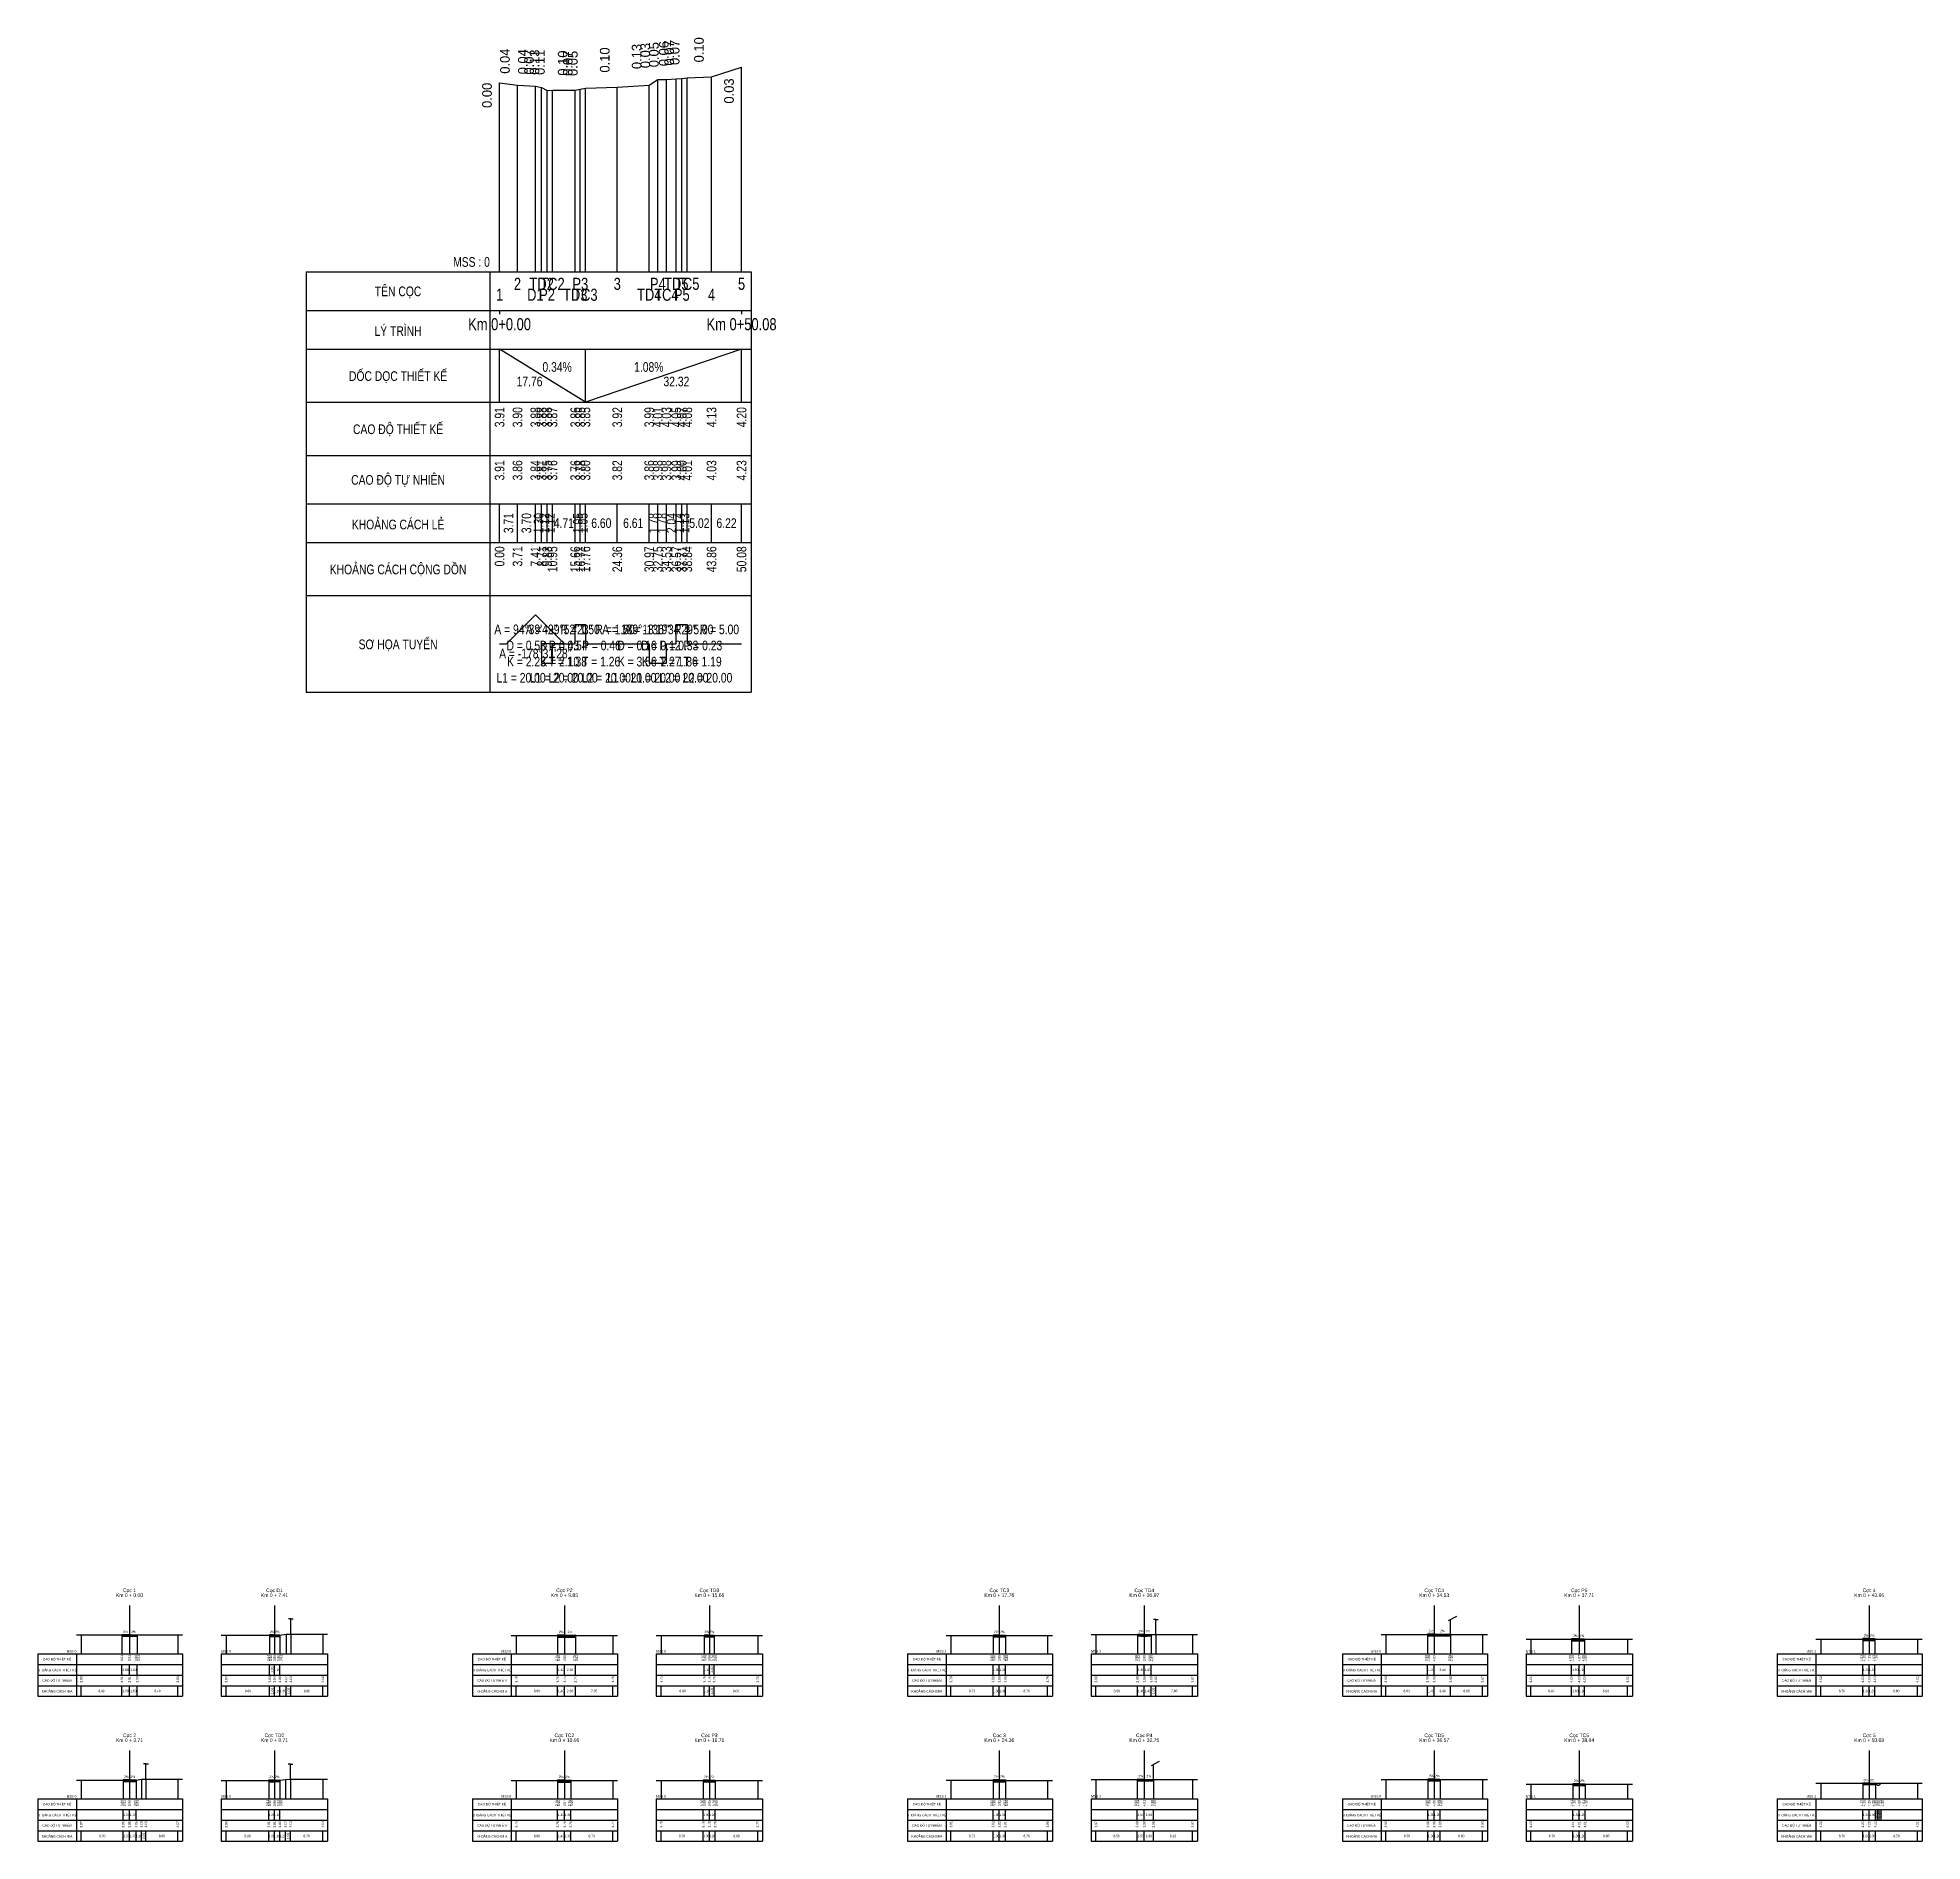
# Model space of a CAD drawing. Header units: inches. Extents: x 245 to 635, y -283 to 90.
import ezdxf
from ezdxf.enums import TextEntityAlignment as Align

# ---------------------------------------------------------------- set-up
doc = ezdxf.new("R2010")
doc.units = ezdxf.units.IN
doc.header["$MEASUREMENT"] = 0
for name, color, linetype in [('Bang TD tu nhien', 3, 'Continuous'), ('Bang TN tu nhien', 3, 'Continuous'), ('DD Ranh dan trong 1 trai', 2, 'Continuous'), ('Dien thiet ke TN', 2, 'Continuous'), ('Duong cu', 8, 'Continuous'), ('Duong do thiet ke', 2, 'Continuous'), ('Duong dong trac doc tu nhien', 9, 'Continuous'), ('Duong dong trac ngang tu nhien', 9, 'Continuous'), ('KH_VAT', 8, 'Continuous'), ('Mat duong PD 1', 1, 'Continuous'), ('Taluy', 1, 'Continuous'), ('Trac doc tu nhien', 3, 'Continuous'), ('Trac ngang tu nhien', 3, 'Continuous'), ('TracDoc', 7, 'Continuous'), ('TracNgang', 7, 'Continuous')]:
    doc.layers.add(name, color=color, linetype=linetype)
doc.styles.add('BangTD', font='viet buddy.shx', dxfattribs={"width": 0.8})
doc.styles.add('BangTN', font='viet buddy.shx', dxfattribs={"width": 0.8})

# ---------------------------------------------------------------- blocks, each defined once
blk = doc.blocks.new('CHIEUDUNGVAT12')
at = {"layer": 'KH_VAT', "color": 1}
for q in [(-2.5, 15.6), (2.5, 15.6)]:
    blk.add_line((0, 15.6), q, dxfattribs=at)
at = {"layer": 'KH_VAT', "color": 7}
blk.add_lwpolyline([(0, 0), (0, 15.6)], dxfattribs=at)
blk = doc.blocks.new('ChieuDungVat4.dwg')
at = {"layer": 'KH_VAT', "color": 1}
blk.add_blockref('CHIEUDUNGVAT12', (0, 0), dxfattribs=at)
blk = doc.blocks.new('ChieuDungVat2.dwg')
at = {"layer": 'KH_VAT', "color": 6}
for points in [[(-2.1, 14.6), (6.3, 19.1)], [(0, 0), (0, 15.7)]]:
    blk.add_lwpolyline(points, dxfattribs=at)

msp = doc.modelspace()

# ---------------------------------------------------------------- linework, layer by layer
at = {"layer": 'Bang TD tu nhien', "color": 3}
for p, q in [((300.16, 42.02), (300.16, -44.98)), ((300.16, 42.02), (392.24, 42.02)), ((338.16, 42.02), (338.16, -44.98)), ((392.24, 42.02), (392.24, -44.98)), ((300.16, 34.02), (392.24, 34.02)), ((300.16, 26.02), (392.24, 26.02)), ((300.16, 15.02), (392.24, 15.02)), ((300.16, 4.02), (392.24, 4.02)), ((300.16, -5.98), (392.24, -5.98)), ((300.16, -13.98), (392.24, -13.98)), ((300.16, -24.98), (392.24, -24.98)), ((300.16, -44.98), (392.24, -44.98))]:
    msp.add_line(p, q, dxfattribs=at)
at = {"layer": 'Bang TN tu nhien', "color": 3}
for p, q in [((263.58, -233.89), (263.58, -243.89)), ((293.58, -233.89), (293.58, -243.89)), ((353.58, -233.89), (353.58, -243.89)), ((383.58, -233.89), (383.58, -243.89)), ((443.58, -233.89), (443.58, -243.89)), ((473.58, -233.89), (473.58, -243.89)), ((533.58, -233.89), (533.58, -243.89)), ((563.58, -233.89), (563.58, -243.89)), ((623.58, -233.89), (623.58, -243.89)), ((244.58, -243.89), (244.58, -252.69)), ((244.58, -243.89), (274.58, -243.89)), ((252.58, -243.89), (252.58, -252.69)), ((274.58, -243.89), (274.58, -252.69)), ((282.58, -243.89), (282.58, -252.69)), ((282.58, -243.89), (304.58, -243.89)), ((304.58, -243.89), (304.58, -252.69)), ((334.58, -243.89), (334.58, -252.69)), ((334.58, -243.89), (364.58, -243.89)), ((342.58, -243.89), (342.58, -252.69)), ((364.58, -243.89), (364.58, -252.69)), ((372.58, -243.89), (372.58, -252.69)), ((372.58, -243.89), (394.58, -243.89)), ((394.58, -243.89), (394.58, -252.69)), ((424.58, -243.89), (424.58, -252.69)), ((424.58, -243.89), (454.58, -243.89)), ((432.58, -243.89), (432.58, -252.69)), ((454.58, -243.89), (454.58, -252.69)), ((462.58, -243.89), (462.58, -252.69)), ((462.58, -243.89), (484.58, -243.89)), ((484.58, -243.89), (484.58, -252.69)), ((514.58, -243.89), (514.58, -252.69)), ((514.58, -243.89), (544.58, -243.89)), ((522.58, -243.89), (522.58, -252.69)), ((544.58, -243.89), (544.58, -252.69)), ((552.58, -243.89), (552.58, -252.69)), ((552.58, -243.89), (574.58, -243.89)), ((574.58, -243.89), (574.58, -252.69)), ((604.58, -243.89), (604.58, -252.69)), ((604.58, -243.89), (634.58, -243.89)), ((612.58, -243.89), (612.58, -252.69)), ((634.58, -243.89), (634.58, -252.69)), ((244.58, -246.09), (274.58, -246.09)), ((244.58, -248.29), (274.58, -248.29)), ((282.58, -246.09), (304.58, -246.09)), ((282.58, -248.29), (304.58, -248.29)), ((334.58, -246.09), (364.58, -246.09)), ((334.58, -248.29), (364.58, -248.29)), ((372.58, -246.09), (394.58, -246.09)), ((372.58, -248.29), (394.58, -248.29)), ((424.58, -246.09), (454.58, -246.09)), ((424.58, -248.29), (454.58, -248.29)), ((462.58, -246.09), (484.58, -246.09)), ((462.58, -248.29), (484.58, -248.29)), ((514.58, -246.09), (544.58, -246.09)), ((514.58, -248.29), (544.58, -248.29)), ((552.58, -246.09), (574.58, -246.09)), ((552.58, -248.29), (574.58, -248.29)), ((604.58, -246.09), (634.58, -246.09)), ((604.58, -248.29), (634.58, -248.29)), ((244.58, -250.49), (274.58, -250.49)), ((244.58, -252.69), (274.58, -252.69)), ((282.58, -250.49), (304.58, -250.49)), ((282.58, -252.69), (304.58, -252.69)), ((334.58, -250.49), (364.58, -250.49)), ((334.58, -252.69), (364.58, -252.69)), ((372.58, -250.49), (394.58, -250.49)), ((372.58, -252.69), (394.58, -252.69)), ((424.58, -250.49), (454.58, -250.49)), ((424.58, -252.69), (454.58, -252.69)), ((462.58, -250.49), (484.58, -250.49)), ((462.58, -252.69), (484.58, -252.69)), ((514.58, -250.49), (544.58, -250.49)), ((514.58, -252.69), (544.58, -252.69)), ((552.58, -250.49), (574.58, -250.49)), ((552.58, -252.69), (574.58, -252.69)), ((604.58, -250.49), (634.58, -250.49)), ((604.58, -252.69), (634.58, -252.69)), ((263.58, -263.89), (263.58, -273.89)), ((293.58, -263.89), (293.58, -273.89)), ((353.58, -263.89), (353.58, -273.89)), ((383.58, -263.89), (383.58, -273.89)), ((443.58, -263.89), (443.58, -273.89)), ((473.58, -263.89), (473.58, -273.89)), ((533.58, -263.89), (533.58, -273.89)), ((563.58, -263.89), (563.58, -273.89)), ((623.58, -263.89), (623.58, -273.89)), ((244.58, -273.89), (244.58, -282.69)), ((244.58, -273.89), (274.58, -273.89)), ((244.58, -276.09), (274.58, -276.09)), ((252.58, -273.89), (252.58, -282.69)), ((274.58, -273.89), (274.58, -282.69)), ((282.58, -273.89), (282.58, -282.69)), ((282.58, -273.89), (304.58, -273.89)), ((282.58, -276.09), (304.58, -276.09)), ((304.58, -273.89), (304.58, -282.69)), ((334.58, -273.89), (334.58, -282.69)), ((334.58, -273.89), (364.58, -273.89)), ((334.58, -276.09), (364.58, -276.09)), ((342.58, -273.89), (342.58, -282.69)), ((364.58, -273.89), (364.58, -282.69)), ((372.58, -273.89), (372.58, -282.69)), ((372.58, -273.89), (394.58, -273.89)), ((372.58, -276.09), (394.58, -276.09)), ((394.58, -273.89), (394.58, -282.69)), ((424.58, -273.89), (424.58, -282.69)), ((424.58, -273.89), (454.58, -273.89)), ((424.58, -276.09), (454.58, -276.09)), ((432.58, -273.89), (432.58, -282.69)), ((454.58, -273.89), (454.58, -282.69)), ((462.58, -273.89), (462.58, -282.69)), ((462.58, -273.89), (484.58, -273.89)), ((462.58, -276.09), (484.58, -276.09)), ((484.58, -273.89), (484.58, -282.69)), ((514.58, -273.89), (514.58, -282.69)), ((514.58, -273.89), (544.58, -273.89)), ((514.58, -276.09), (544.58, -276.09)), ((522.58, -273.89), (522.58, -282.69)), ((544.58, -273.89), (544.58, -282.69)), ((552.58, -273.89), (552.58, -282.69)), ((552.58, -273.89), (574.58, -273.89)), ((552.58, -276.09), (574.58, -276.09)), ((574.58, -273.89), (574.58, -282.69)), ((604.58, -273.89), (604.58, -282.69)), ((604.58, -273.89), (634.58, -273.89)), ((604.58, -276.09), (634.58, -276.09)), ((612.58, -273.89), (612.58, -282.69)), ((634.58, -273.89), (634.58, -282.69)), ((244.58, -278.29), (274.58, -278.29)), ((244.58, -280.49), (274.58, -280.49)), ((282.58, -278.29), (304.58, -278.29)), ((282.58, -280.49), (304.58, -280.49)), ((334.58, -278.29), (364.58, -278.29)), ((334.58, -280.49), (364.58, -280.49)), ((372.58, -278.29), (394.58, -278.29)), ((372.58, -280.49), (394.58, -280.49)), ((424.58, -278.29), (454.58, -278.29)), ((424.58, -280.49), (454.58, -280.49)), ((462.58, -278.29), (484.58, -278.29)), ((462.58, -280.49), (484.58, -280.49)), ((514.58, -278.29), (544.58, -278.29)), ((514.58, -280.49), (544.58, -280.49)), ((552.58, -278.29), (574.58, -278.29)), ((552.58, -280.49), (574.58, -280.49)), ((604.58, -278.29), (634.58, -278.29)), ((604.58, -280.49), (634.58, -280.49)), ((244.58, -282.69), (274.58, -282.69)), ((282.58, -282.69), (304.58, -282.69)), ((334.58, -282.69), (364.58, -282.69)), ((372.58, -282.69), (394.58, -282.69)), ((424.58, -282.69), (454.58, -282.69)), ((462.58, -282.69), (484.58, -282.69)), ((514.58, -282.69), (544.58, -282.69)), ((552.58, -282.69), (574.58, -282.69)), ((604.58, -282.69), (634.58, -282.69))]:
    msp.add_line(p, q, dxfattribs=at)
at = {"layer": 'Dien thiet ke TN'}
for p, q in [((261.98, -239.98), (261.98, -243.89)), ((261.98, -239.98), (261.98, -243.89)), ((261.98, -239.98), (261.98, -243.89)), ((261.98, -239.98), (261.98, -243.89)), ((261.98, -239.98), (261.98, -243.89)), ((263.58, -239.98), (263.58, -243.89)), ((263.58, -239.98), (263.58, -243.89)), ((265.18, -239.98), (265.18, -243.89)), ((265.18, -239.98), (265.18, -243.89)), ((265.18, -239.98), (265.18, -243.89)), ((265.18, -239.98), (265.18, -243.89)), ((265.18, -239.98), (265.18, -243.89)), ((292.58, -239.98), (292.58, -243.89)), ((292.58, -239.98), (292.58, -243.89)), ((292.58, -239.98), (292.58, -243.89)), ((292.58, -239.98), (292.58, -243.89)), ((292.58, -239.98), (292.58, -243.89)), ((293.58, -240), (293.58, -243.89)), ((293.58, -240), (293.58, -243.89)), ((294.68, -239.98), (294.68, -243.89)), ((294.68, -239.98), (294.68, -243.89)), ((294.68, -239.98), (294.68, -243.89)), ((294.68, -239.98), (294.68, -243.89)), ((294.68, -239.98), (294.68, -243.89)), ((352.18, -239.98), (352.18, -243.89)), ((352.18, -239.98), (352.18, -243.89)), ((352.18, -239.98), (352.18, -243.89)), ((352.18, -239.98), (352.18, -243.89)), ((352.18, -239.98), (352.18, -243.89)), ((353.58, -240.01), (353.58, -243.89)), ((353.58, -240.01), (353.58, -243.89)), ((355.88, -239.96), (355.88, -243.89)), ((355.88, -239.96), (355.88, -243.89)), ((355.88, -239.96), (355.88, -243.89)), ((355.88, -239.96), (355.88, -243.89)), ((355.88, -239.96), (355.88, -243.89)), ((382.48, -240.01), (382.48, -243.89)), ((382.48, -240.01), (382.48, -243.89)), ((382.48, -240.01), (382.48, -243.89)), ((382.48, -240.01), (382.48, -243.89)), ((382.48, -240.01), (382.48, -243.89)), ((383.58, -240.03), (383.58, -243.89)), ((383.58, -240.03), (383.58, -243.89)), ((384.58, -240.01), (384.58, -243.89)), ((384.58, -240.01), (384.58, -243.89)), ((384.58, -240.01), (384.58, -243.89)), ((384.58, -240.01), (384.58, -243.89)), ((384.58, -240.01), (384.58, -243.89)), ((442.28, -240.01), (442.28, -243.89)), ((442.28, -240.01), (442.28, -243.89)), ((442.28, -240.01), (442.28, -243.89)), ((442.28, -240.01), (442.28, -243.89)), ((442.28, -240.01), (442.28, -243.89)), ((443.58, -240.04), (443.58, -243.89)), ((443.58, -240.04), (443.58, -243.89)), ((444.88, -240.01), (444.88, -243.89)), ((444.88, -240.01), (444.88, -243.89)), ((444.88, -240.01), (444.88, -243.89)), ((444.88, -240.01), (444.88, -243.89)), ((444.88, -240.01), (444.88, -243.89)), ((472.18, -239.87), (472.18, -243.89)), ((472.18, -239.87), (472.18, -243.89)), ((472.18, -239.87), (472.18, -243.89)), ((472.18, -239.87), (472.18, -243.89)), ((472.18, -239.87), (472.18, -243.89)), ((473.58, -239.89), (473.58, -243.89)), ((473.58, -239.89), (473.58, -243.89)), ((474.98, -239.87), (474.98, -243.89)), ((474.98, -239.87), (474.98, -243.89)), ((474.98, -239.87), (474.98, -243.89)), ((474.98, -239.87), (474.98, -243.89)), ((474.98, -239.87), (474.98, -243.89)), ((532.18, -239.83), (532.18, -243.89)), ((532.18, -239.83), (532.18, -243.89)), ((532.18, -239.83), (532.18, -243.89)), ((532.18, -239.83), (532.18, -243.89)), ((532.18, -239.83), (532.18, -243.89)), ((533.58, -239.85), (533.58, -243.89)), ((533.58, -239.85), (533.58, -243.89)), ((536.98, -239.79), (536.98, -243.89)), ((536.98, -239.79), (536.98, -243.89)), ((536.98, -239.79), (536.98, -243.89)), ((536.98, -239.79), (536.98, -243.89)), ((536.98, -239.79), (536.98, -243.89)), ((561.98, -240.79), (561.98, -243.89)), ((561.98, -240.79), (561.98, -243.89)), ((561.98, -240.79), (561.98, -243.89)), ((561.98, -240.79), (561.98, -243.89)), ((561.98, -240.79), (561.98, -243.89)), ((563.58, -240.82), (563.58, -243.89)), ((563.58, -240.82), (563.58, -243.89)), ((564.68, -240.8), (564.68, -243.89)), ((564.68, -240.8), (564.68, -243.89)), ((564.68, -240.8), (564.68, -243.89)), ((564.68, -240.8), (564.68, -243.89)), ((564.68, -240.8), (564.68, -243.89)), ((622.28, -240.73), (622.28, -243.89)), ((622.28, -240.73), (622.28, -243.89)), ((622.28, -240.73), (622.28, -243.89)), ((622.28, -240.73), (622.28, -243.89)), ((622.28, -240.73), (622.28, -243.89)), ((623.58, -240.75), (623.58, -243.89)), ((623.58, -240.75), (623.58, -243.89)), ((624.78, -240.73), (624.78, -243.89)), ((624.78, -240.73), (624.78, -243.89)), ((624.78, -240.73), (624.78, -243.89)), ((624.78, -240.73), (624.78, -243.89)), ((624.78, -240.73), (624.78, -243.89)), ((262.28, -269.96), (262.28, -273.89)), ((262.28, -269.96), (262.28, -273.89)), ((262.28, -269.96), (262.28, -273.89)), ((262.28, -269.96), (262.28, -273.89)), ((262.28, -269.96), (262.28, -273.89)), ((263.58, -269.99), (263.58, -273.89)), ((263.58, -269.99), (263.58, -273.89)), ((264.98, -269.96), (264.98, -273.89)), ((264.98, -269.96), (264.98, -273.89)), ((264.98, -269.96), (264.98, -273.89)), ((264.98, -269.96), (264.98, -273.89)), ((264.98, -269.96), (264.98, -273.89)), ((292.38, -269.98), (292.38, -273.89)), ((292.38, -269.98), (292.38, -273.89)), ((292.38, -269.98), (292.38, -273.89)), ((292.38, -269.98), (292.38, -273.89)), ((292.38, -269.98), (292.38, -273.89)), ((293.58, -270.01), (293.58, -273.89)), ((293.58, -270.01), (293.58, -273.89)), ((294.68, -269.98), (294.68, -273.89)), ((294.68, -269.98), (294.68, -273.89)), ((294.68, -269.98), (294.68, -273.89)), ((294.68, -269.98), (294.68, -273.89)), ((294.68, -269.98), (294.68, -273.89)), ((352.18, -269.99), (352.18, -273.89)), ((352.18, -269.99), (352.18, -273.89)), ((352.18, -269.99), (352.18, -273.89)), ((352.18, -269.99), (352.18, -273.89)), ((352.18, -269.99), (352.18, -273.89)), ((353.58, -270.01), (353.58, -273.89)), ((353.58, -270.01), (353.58, -273.89)), ((354.88, -269.99), (354.88, -273.89)), ((354.88, -269.99), (354.88, -273.89)), ((354.88, -269.99), (354.88, -273.89)), ((354.88, -269.99), (354.88, -273.89)), ((354.88, -269.99), (354.88, -273.89)), ((382.28, -270.01), (382.28, -273.89)), ((382.28, -270.01), (382.28, -273.89)), ((382.28, -270.01), (382.28, -273.89)), ((382.28, -270.01), (382.28, -273.89)), ((382.28, -270.01), (382.28, -273.89)), ((383.58, -270.03), (383.58, -273.89)), ((383.58, -270.03), (383.58, -273.89)), ((384.78, -270.01), (384.78, -273.89)), ((384.78, -270.01), (384.78, -273.89)), ((384.78, -270.01), (384.78, -273.89)), ((384.78, -270.01), (384.78, -273.89)), ((384.78, -270.01), (384.78, -273.89)), ((442.28, -269.94), (442.28, -273.89)), ((442.28, -269.94), (442.28, -273.89)), ((442.28, -269.94), (442.28, -273.89)), ((442.28, -269.94), (442.28, -273.89)), ((442.28, -269.94), (442.28, -273.89)), ((443.58, -269.97), (443.58, -273.89)), ((443.58, -269.97), (443.58, -273.89)), ((444.88, -269.94), (444.88, -273.89)), ((444.88, -269.94), (444.88, -273.89)), ((444.88, -269.94), (444.88, -273.89)), ((444.88, -269.94), (444.88, -273.89)), ((444.88, -269.94), (444.88, -273.89)), ((472.08, -269.84), (472.08, -273.89)), ((472.08, -269.84), (472.08, -273.89)), ((472.08, -269.84), (472.08, -273.89)), ((472.08, -269.84), (472.08, -273.89)), ((472.08, -269.84), (472.08, -273.89)), ((473.58, -269.87), (473.58, -273.89)), ((473.58, -269.87), (473.58, -273.89)), ((475.48, -269.84), (475.48, -273.89)), ((475.48, -269.84), (475.48, -273.89)), ((475.48, -269.84), (475.48, -273.89)), ((475.48, -269.84), (475.48, -273.89)), ((475.48, -269.84), (475.48, -273.89)), ((532.28, -269.81), (532.28, -273.89)), ((532.28, -269.81), (532.28, -273.89)), ((532.28, -269.81), (532.28, -273.89)), ((532.28, -269.81), (532.28, -273.89)), ((532.28, -269.81), (532.28, -273.89)), ((533.58, -269.83), (533.58, -273.89)), ((533.58, -269.83), (533.58, -273.89)), ((534.78, -269.81), (534.78, -273.89)), ((534.78, -269.81), (534.78, -273.89)), ((534.78, -269.81), (534.78, -273.89)), ((534.78, -269.81), (534.78, -273.89)), ((534.78, -269.81), (534.78, -273.89)), ((562.28, -270.78), (562.28, -273.89)), ((562.28, -270.78), (562.28, -273.89)), ((562.28, -270.78), (562.28, -273.89)), ((562.28, -270.78), (562.28, -273.89)), ((562.28, -270.78), (562.28, -273.89)), ((563.58, -270.81), (563.58, -273.89)), ((563.58, -270.81), (563.58, -273.89)), ((564.78, -270.78), (564.78, -273.89)), ((564.78, -270.78), (564.78, -273.89)), ((564.78, -270.78), (564.78, -273.89)), ((564.78, -270.78), (564.78, -273.89)), ((564.78, -270.78), (564.78, -273.89)), ((622.28, -270.69), (622.28, -273.89)), ((622.28, -270.69), (622.28, -273.89)), ((622.28, -270.69), (622.28, -273.89)), ((622.28, -270.69), (622.28, -273.89)), ((622.28, -270.69), (622.28, -273.89)), ((623.58, -270.69), (623.58, -273.89)), ((623.58, -270.69), (623.58, -273.89)), ((624.88, -270.69), (624.88, -273.89)), ((624.88, -270.69), (624.88, -273.89)), ((624.88, -270.69), (624.88, -273.89)), ((624.88, -270.69), (624.88, -273.89)), ((624.88, -270.69), (624.88, -273.89))]:
    msp.add_line(p, q, dxfattribs=at)
at = {"layer": 'Duong cu'}
for points in [[(261.98, -239.98), (261.98, -240.27), (263.58, -240.27), (265.18, -240.28), (265.18, -239.99)], [(261.98, -240.05), (263.58, -240.05), (265.18, -240.06)], [(261.98, -240.15), (263.58, -240.15), (265.18, -240.16)], [(292.58, -240.05), (292.58, -240.34), (293.58, -240.34), (294.68, -240.32), (294.68, -240.03)], [(292.58, -240.12), (293.58, -240.12), (294.68, -240.1)], [(292.58, -240.22), (293.58, -240.22), (294.68, -240.2)], [(352.18, -240.14), (352.18, -240.43), (353.58, -240.43), (355.88, -240.43), (355.88, -240.14)], [(352.18, -240.21), (353.58, -240.21), (355.88, -240.21)], [(352.18, -240.31), (353.58, -240.31), (355.88, -240.31)], [(382.48, -240.13), (382.48, -240.42), (383.58, -240.42), (384.58, -240.42), (384.58, -240.13)], [(382.48, -240.2), (383.58, -240.2), (384.58, -240.2)], [(382.48, -240.3), (383.58, -240.3), (384.58, -240.3)], [(442.28, -240.09), (442.28, -240.38), (443.58, -240.38), (444.88, -240.38), (444.88, -240.09)], [(442.28, -240.16), (443.58, -240.16), (444.88, -240.16)], [(442.28, -240.26), (443.58, -240.26), (444.88, -240.26)], [(472.18, -239.91), (472.18, -240.2), (473.58, -240.32), (474.98, -240.2), (474.98, -239.91)], [(472.18, -239.98), (473.58, -240.1), (474.98, -239.98)], [(472.18, -240.08), (473.58, -240.2), (474.98, -240.08)], [(532.18, -239.9), (532.18, -240.19), (533.58, -240.2), (536.98, -240.2), (536.98, -239.91)], [(532.18, -239.97), (533.58, -239.98), (536.98, -239.98)], [(532.18, -240.07), (533.58, -240.08), (536.98, -240.08)], [(561.98, -240.89), (561.98, -241.18), (563.58, -241.18), (564.68, -241.18), (564.68, -240.89)], [(561.98, -240.96), (563.58, -240.96), (564.68, -240.96)], [(561.98, -241.06), (563.58, -241.06), (564.68, -241.06)], [(622.28, -240.86), (622.28, -241.15), (623.58, -241.15), (624.78, -241.15), (624.78, -240.86)], [(622.28, -240.93), (623.58, -240.93), (624.78, -240.93)], [(622.28, -241.03), (623.58, -241.03), (624.78, -241.03)], [(262.28, -270.03), (262.28, -270.32), (263.58, -270.32), (264.98, -270.33), (264.98, -270.04)], [(262.28, -270.1), (263.58, -270.1), (264.98, -270.11)], [(262.28, -270.2), (263.58, -270.2), (264.98, -270.21)], [(292.38, -270.08), (292.38, -270.37), (293.58, -270.37), (294.68, -270.35), (294.68, -270.06)], [(292.38, -270.15), (293.58, -270.15), (294.68, -270.13)], [(292.38, -270.25), (293.58, -270.25), (294.68, -270.23)], [(352.18, -270.13), (352.18, -270.42), (353.58, -270.42), (354.88, -270.42), (354.88, -270.13)], [(352.18, -270.2), (353.58, -270.2), (354.88, -270.2)], [(352.18, -270.3), (353.58, -270.3), (354.88, -270.3)], [(382.28, -270.11), (382.28, -270.4), (383.58, -270.4), (384.78, -270.4), (384.78, -270.11)], [(382.28, -270.18), (383.58, -270.18), (384.78, -270.18)], [(382.28, -270.28), (383.58, -270.28), (384.78, -270.28)], [(442.28, -270.07), (442.28, -270.36), (443.58, -270.36), (444.88, -270.37), (444.88, -270.08)], [(442.28, -270.14), (443.58, -270.14), (444.88, -270.15)], [(442.28, -270.24), (443.58, -270.24), (444.88, -270.25)], [(472.08, -269.91), (472.08, -270.2), (473.58, -270.2), (475.48, -270.2), (475.48, -269.91)], [(472.08, -269.98), (473.58, -269.98), (475.48, -269.98)], [(472.08, -270.08), (473.58, -270.08), (475.48, -270.08)], [(532.28, -269.9), (532.28, -270.19), (533.58, -270.19), (534.78, -270.19), (534.78, -269.9)], [(532.28, -269.97), (533.58, -269.97), (534.78, -269.97)], [(532.28, -270.07), (533.58, -270.07), (534.78, -270.07)], [(562.28, -270.88), (562.28, -271.17), (563.58, -271.17), (564.78, -271.17), (564.78, -270.88)], [(562.28, -270.95), (563.58, -270.95), (564.78, -270.95)], [(562.28, -271.05), (563.58, -271.05), (564.78, -271.05)], [(622.28, -270.66), (622.28, -270.95), (623.58, -270.95), (624.88, -270.96), (624.88, -270.67)], [(622.28, -270.73), (623.58, -270.73), (624.88, -270.74)], [(622.28, -270.83), (623.58, -270.83), (624.88, -270.84)]]:
    msp.add_lwpolyline(points, dxfattribs=at)
at = {"layer": 'Duong do thiet ke', "color": 1}
for centre in [(263.58, -239.98), (293.58, -240), (353.58, -240.01), (383.58, -240.03), (443.58, -240.04), (473.58, -239.89), (533.58, -239.85), (563.58, -240.82), (623.58, -240.75), (263.58, -269.99), (293.58, -270.01), (353.58, -270.01), (383.58, -270.03), (443.58, -269.97), (473.58, -269.87), (533.58, -269.83), (563.58, -270.81), (623.58, -270.69)]:
    msp.add_circle(centre, 0.1, dxfattribs=at)
at = {"layer": 'Duong dong trac doc tu nhien', "color": 8}
for p, q in [((376.73, 42.02), (376.73, 81.92)), ((377.87, 42.02), (377.87, 82.02)), ((379, 42.02), (379, 82.12)), ((384.02, 42.02), (384.02, 82.32)), ((390.24, 42.02), (390.24, 84.32)), ((340.16, 42.02), (340.16, 81.12)), ((343.87, 42.02), (343.87, 80.62)), ((347.57, 42.02), (347.57, 80.42)), ((348.87, 42.02), (348.87, 80.12)), ((349.99, 42.02), (349.99, 79.52)), ((351.11, 42.02), (351.11, 79.62)), ((355.82, 42.02), (355.82, 79.62)), ((356.87, 42.02), (356.87, 79.82)), ((357.92, 42.02), (357.92, 80.02)), ((364.52, 42.02), (364.52, 80.22)), ((371.13, 42.02), (371.13, 80.62)), ((372.91, 42.02), (372.91, 81.82)), ((374.69, 42.02), (374.69, 81.82))]:
    msp.add_line(p, q, dxfattribs=at)
at = {"layer": 'Duong dong trac ngang tu nhien', "color": 8}
for p, q in [((253.58, -239.98), (253.58, -243.89)), ((261.98, -239.98), (261.98, -243.89)), ((263.58, -239.98), (263.58, -243.89)), ((265.18, -239.99), (265.18, -243.89)), ((273.58, -239.99), (273.58, -243.89)), ((283.58, -240.05), (283.58, -243.89)), ((292.58, -240.05), (292.58, -243.89)), ((293.58, -240.05), (293.58, -243.89)), ((294.68, -240.03), (294.68, -243.89)), ((295.98, -239.82), (295.98, -243.89)), ((296.98, -239.81), (296.98, -243.89)), ((303.58, -239.81), (303.58, -243.89)), ((343.58, -240.12), (343.58, -243.89)), ((352.18, -240.14), (352.18, -243.89)), ((353.58, -240.14), (353.58, -243.89)), ((355.88, -240.14), (355.88, -243.89)), ((363.58, -240.12), (363.58, -243.89)), ((373.58, -240.13), (373.58, -243.89)), ((382.48, -240.13), (382.48, -243.89)), ((383.58, -240.13), (383.58, -243.89)), ((384.58, -240.13), (384.58, -243.89)), ((393.58, -240.13), (393.58, -243.89)), ((433.58, -240.1), (433.58, -243.89)), ((442.28, -240.09), (442.28, -243.89)), ((443.58, -240.09), (443.58, -243.89)), ((444.88, -240.09), (444.88, -243.89)), ((453.58, -240.09), (453.58, -243.89)), ((463.58, -239.91), (463.58, -243.89)), ((472.18, -239.91), (472.18, -243.89)), ((473.58, -240.03), (473.58, -243.89)), ((474.98, -239.91), (474.98, -243.89)), ((475.98, -239.91), (475.98, -243.89)), ((483.58, -239.91), (483.58, -243.89)), ((523.58, -239.9), (523.58, -243.89)), ((532.18, -239.9), (532.18, -243.89)), ((533.58, -239.91), (533.58, -243.89)), ((536.98, -239.91), (536.98, -243.89)), ((543.58, -239.91), (543.58, -243.89)), ((553.58, -240.88), (553.58, -243.89)), ((561.98, -240.89), (561.98, -243.89)), ((563.58, -240.89), (563.58, -243.89)), ((564.68, -240.89), (564.68, -243.89)), ((573.58, -240.87), (573.58, -243.89)), ((613.58, -240.86), (613.58, -243.89)), ((622.28, -240.86), (622.28, -243.89)), ((623.58, -240.86), (623.58, -243.89)), ((624.78, -240.86), (624.78, -243.89)), ((633.58, -240.86), (633.58, -243.89)), ((253.58, -270.01), (253.58, -273.89)), ((262.28, -270.03), (262.28, -273.89)), ((263.58, -270.03), (263.58, -273.89)), ((264.98, -270.04), (264.98, -273.89)), ((266.08, -269.81), (266.08, -273.89)), ((266.98, -269.81), (266.98, -273.89)), ((273.58, -269.81), (273.58, -273.89)), ((283.58, -270.08), (283.58, -273.89)), ((292.38, -270.08), (292.38, -273.89)), ((293.58, -270.08), (293.58, -273.89)), ((294.68, -270.06), (294.68, -273.89)), ((295.88, -269.87), (295.88, -273.89)), ((296.88, -269.86), (296.88, -273.89)), ((303.58, -269.85), (303.58, -273.89)), ((343.58, -270.13), (343.58, -273.89)), ((352.18, -270.13), (352.18, -273.89)), ((353.58, -270.13), (353.58, -273.89)), ((354.88, -270.13), (354.88, -273.89)), ((363.58, -270.12), (363.58, -273.89)), ((373.58, -270.13), (373.58, -273.89)), ((382.28, -270.11), (382.28, -273.89)), ((383.58, -270.11), (383.58, -273.89)), ((384.78, -270.11), (384.78, -273.89)), ((393.58, -270.11), (393.58, -273.89)), ((433.58, -270.07), (433.58, -273.89)), ((442.28, -270.07), (442.28, -273.89)), ((443.58, -270.07), (443.58, -273.89)), ((444.88, -270.08), (444.88, -273.89)), ((453.58, -270.08), (453.58, -273.89)), ((463.58, -269.91), (463.58, -273.89)), ((472.08, -269.91), (472.08, -273.89)), ((473.58, -269.91), (473.58, -273.89)), ((475.48, -269.91), (475.48, -273.89)), ((483.58, -269.91), (483.58, -273.89)), ((523.58, -269.9), (523.58, -273.89)), ((532.28, -269.9), (532.28, -273.89)), ((533.58, -269.9), (533.58, -273.89)), ((534.78, -269.9), (534.78, -273.89)), ((543.58, -269.9), (543.58, -273.89)), ((553.58, -270.88), (553.58, -273.89)), ((562.28, -270.88), (562.28, -273.89)), ((563.58, -270.88), (563.58, -273.89)), ((564.78, -270.88), (564.78, -273.89)), ((573.58, -270.88), (573.58, -273.89)), ((613.58, -270.66), (613.58, -273.89)), ((622.28, -270.66), (622.28, -273.89)), ((623.58, -270.66), (623.58, -273.89)), ((624.88, -270.67), (624.88, -273.89)), ((633.58, -270.67), (633.58, -273.89))]:
    msp.add_line(p, q, dxfattribs=at)
at = {"layer": 'Mat duong PD 1'}
for points in [[(263.58, -239.98), (261.98, -239.98)], [(263.58, -239.98), (265.18, -239.98)], [(293.58, -240), (292.58, -239.98)], [(293.58, -240), (294.68, -239.98)], [(353.58, -240.01), (352.18, -239.98)], [(353.58, -240.01), (355.88, -239.96)], [(383.58, -240.03), (382.48, -240.01)], [(383.58, -240.03), (384.58, -240.01)], [(443.58, -240.04), (442.28, -240.01)], [(443.58, -240.04), (444.88, -240.01)], [(473.58, -239.89), (472.18, -239.87)], [(473.58, -239.89), (474.98, -239.87)], [(533.58, -239.85), (532.18, -239.83)], [(533.58, -239.85), (536.98, -239.79)], [(563.58, -240.82), (561.98, -240.79)], [(563.58, -240.82), (564.68, -240.8)], [(623.58, -240.75), (622.28, -240.73)], [(623.58, -240.75), (624.78, -240.73)], [(263.58, -269.99), (262.28, -269.96)], [(263.58, -269.99), (264.98, -269.96)], [(293.58, -270.01), (292.38, -269.98)], [(293.58, -270.01), (294.68, -269.98)], [(353.58, -270.01), (352.18, -269.99)], [(353.58, -270.01), (354.88, -269.99)], [(383.58, -270.03), (382.28, -270.01)], [(383.58, -270.03), (384.78, -270.01)], [(443.58, -269.97), (442.28, -269.94)], [(443.58, -269.97), (444.88, -269.94)], [(473.58, -269.87), (472.08, -269.84)], [(473.58, -269.87), (475.48, -269.84)], [(533.58, -269.83), (532.28, -269.81)], [(533.58, -269.83), (534.78, -269.81)], [(563.58, -270.81), (562.28, -270.78)], [(563.58, -270.81), (564.78, -270.78)], [(623.58, -270.69), (622.28, -270.69)], [(623.58, -270.69), (624.88, -270.69)]]:
    msp.add_lwpolyline(points, dxfattribs=at)
at = {"layer": 'Taluy'}
for points in [[(261.98, -239.98), (261.98, -239.98)], [(265.18, -239.98), (265.18, -239.99), (265.18, -239.99)], [(292.58, -239.98), (292.58, -240.05), (292.58, -240.05)], [(294.68, -239.98), (294.68, -240.03), (294.68, -240.03)], [(352.18, -239.98), (352.18, -240.14), (352.18, -240.14)], [(355.88, -239.96), (355.88, -240.14), (355.88, -240.14)], [(382.48, -240.01), (382.48, -240.13), (382.48, -240.13)], [(384.58, -240.01), (384.58, -240.13), (384.58, -240.13)], [(442.28, -240.01), (442.28, -240.09), (442.28, -240.09)], [(444.88, -240.01), (444.88, -240.09), (444.88, -240.09)], [(472.18, -239.87), (472.18, -239.91), (472.18, -239.91)], [(474.98, -239.87), (474.98, -239.91), (474.98, -239.91)], [(532.18, -239.83), (532.18, -239.9), (532.18, -239.9)], [(536.98, -239.79), (536.98, -239.91), (536.98, -239.91)], [(561.98, -240.79), (561.98, -240.89), (561.98, -240.89)], [(564.68, -240.8), (564.68, -240.89), (564.68, -240.89)], [(622.28, -240.73), (622.28, -240.86), (622.28, -240.86)], [(624.78, -240.73), (624.78, -240.86), (624.78, -240.86)], [(262.28, -269.96), (262.28, -270.03), (262.28, -270.03)], [(264.98, -269.96), (264.98, -270.04), (264.98, -270.04)], [(292.38, -269.98), (292.38, -270.08), (292.38, -270.08)], [(294.68, -269.98), (294.68, -270.06), (294.68, -270.06)], [(352.18, -269.99), (352.18, -270.13), (352.18, -270.13)], [(354.88, -269.99), (354.88, -270.13), (354.88, -270.13)], [(382.28, -270.01), (382.28, -270.11), (382.28, -270.11)], [(384.78, -270.01), (384.78, -270.11), (384.78, -270.11)], [(442.28, -269.94), (442.28, -270.07), (442.28, -270.07)], [(444.88, -269.94), (444.88, -270.08), (444.88, -270.08)], [(472.08, -269.84), (472.08, -269.91), (472.08, -269.91)], [(475.48, -269.84), (475.48, -269.91), (475.48, -269.91)], [(532.28, -269.81), (532.28, -269.9), (532.28, -269.9)], [(534.78, -269.81), (534.78, -269.9), (534.78, -269.9)], [(562.28, -270.78), (562.28, -270.88), (562.28, -270.88)], [(564.78, -270.78), (564.78, -270.88), (564.78, -270.88)], [(622.28, -270.69), (622.28, -270.66)], [(624.88, -270.69), (625.28, -271.09), (625.68, -271.09), (626.08, -270.69), (626.08, -270.67)]]:
    msp.add_lwpolyline(points, dxfattribs=at)
at = {"layer": 'Trac doc tu nhien', "color": 3}
msp.add_lwpolyline([(340.16, 81.12), (343.87, 80.62), (347.57, 80.42), (348.87, 80.12), (349.99, 79.52), (351.11, 79.62), (355.82, 79.62), (356.87, 79.82), (357.92, 80.02), (364.52, 80.22), (371.13, 80.62), (372.91, 81.82), (374.69, 81.82), (376.73, 81.92), (377.87, 82.02), (379, 82.12), (384.02, 82.32), (390.24, 84.32)], dxfattribs=at)
at = {"layer": 'Trac ngang tu nhien', "color": 3}
for points in [[(252.58, -239.98), (253.58, -239.98), (261.98, -239.98), (263.58, -239.98), (265.18, -239.99), (273.58, -239.99), (274.58, -239.99)], [(282.58, -240.05), (283.58, -240.05), (292.58, -240.05), (293.58, -240.05), (294.68, -240.03), (295.98, -239.82), (296.98, -239.81), (303.58, -239.81), (304.58, -239.81)], [(342.58, -240.12), (343.58, -240.12), (352.18, -240.14), (353.58, -240.14), (355.88, -240.14), (363.58, -240.12), (364.58, -240.12)], [(372.58, -240.13), (373.58, -240.13), (382.48, -240.13), (383.58, -240.13), (384.58, -240.13), (393.58, -240.13), (394.58, -240.13)], [(432.58, -240.1), (433.58, -240.1), (442.28, -240.09), (443.58, -240.09), (444.88, -240.09), (453.58, -240.09), (454.58, -240.09)], [(462.58, -239.91), (463.58, -239.91), (472.18, -239.91), (473.58, -240.03), (474.98, -239.91), (475.98, -239.91), (483.58, -239.91), (484.58, -239.91)], [(522.58, -239.9), (523.58, -239.9), (532.18, -239.9), (533.58, -239.91), (536.98, -239.91), (543.58, -239.91), (544.58, -239.91)], [(552.58, -240.88), (553.58, -240.88), (561.98, -240.89), (563.58, -240.89), (564.68, -240.89), (573.58, -240.87), (574.58, -240.87)], [(612.58, -240.86), (613.58, -240.86), (622.28, -240.86), (623.58, -240.86), (624.78, -240.86), (633.58, -240.86), (634.58, -240.86)], [(252.58, -270.01), (253.58, -270.01), (262.28, -270.03), (263.58, -270.03), (264.98, -270.04), (266.08, -269.81), (266.98, -269.81), (273.58, -269.81), (274.58, -269.81)], [(282.58, -270.08), (283.58, -270.08), (292.38, -270.08), (293.58, -270.08), (294.68, -270.06), (295.88, -269.87), (296.88, -269.86), (303.58, -269.85), (304.58, -269.84)], [(342.58, -270.13), (343.58, -270.13), (352.18, -270.13), (353.58, -270.13), (354.88, -270.13), (363.58, -270.12), (364.58, -270.12)], [(372.58, -270.13), (373.58, -270.13), (382.28, -270.11), (383.58, -270.11), (384.78, -270.11), (393.58, -270.11), (394.58, -270.11)], [(432.58, -270.07), (433.58, -270.07), (442.28, -270.07), (443.58, -270.07), (444.88, -270.08), (453.58, -270.08), (454.58, -270.08)], [(462.58, -269.91), (463.58, -269.91), (472.08, -269.91), (473.58, -269.91), (475.48, -269.91), (483.58, -269.91), (484.58, -269.91)], [(522.58, -269.9), (523.58, -269.9), (532.28, -269.9), (533.58, -269.9), (534.78, -269.9), (543.58, -269.9), (544.58, -269.9)], [(552.58, -270.88), (553.58, -270.88), (562.28, -270.88), (563.58, -270.88), (564.78, -270.88), (573.58, -270.88), (574.58, -270.88)], [(612.58, -270.66), (613.58, -270.66), (622.28, -270.66), (623.58, -270.66), (624.88, -270.67), (633.58, -270.67), (634.58, -270.67)]]:
    msp.add_lwpolyline(points, dxfattribs=at)
at = {"layer": 'TracDoc', "color": 5}
for p, q in [((340.16, 34.02), (340.16, 33.22)), ((390.24, 34.02), (390.24, 33.22))]:
    msp.add_line(p, q, dxfattribs=at)
at = {"layer": 'TracDoc', "color": 2}
for p, q in [((340.16, 15.02), (340.16, 26.02)), ((357.92, 15.02), (340.16, 26.02)), ((357.92, 15.02), (357.92, 26.02)), ((390.24, 26.02), (357.92, 15.02)), ((390.24, 15.02), (390.24, 26.02))]:
    msp.add_line(p, q, dxfattribs=at)
at = {"layer": 'TracDoc', "color": 3}
for p, q in [((340.16, -13.98), (340.16, -5.98)), ((343.87, -13.98), (343.87, -5.98)), ((347.57, -13.98), (347.57, -5.98)), ((348.87, -13.98), (348.87, -5.98)), ((349.99, -13.98), (349.99, -5.98)), ((351.11, -13.98), (351.11, -5.98)), ((355.82, -13.98), (355.82, -5.98)), ((356.87, -13.98), (356.87, -5.98)), ((357.92, -13.98), (357.92, -5.98)), ((364.52, -13.98), (364.52, -5.98)), ((371.13, -13.98), (371.13, -5.98)), ((372.91, -13.98), (372.91, -5.98)), ((374.69, -13.98), (374.69, -5.98)), ((376.73, -13.98), (376.73, -5.98)), ((377.87, -13.98), (377.87, -5.98)), ((379, -13.98), (379, -5.98)), ((384.02, -13.98), (384.02, -5.98)), ((390.24, -13.98), (390.24, -5.98))]:
    msp.add_line(p, q, dxfattribs=at)
at = {"layer": 'TracDoc', "color": 1}
msp.add_lwpolyline([(340.16, -34.98), (341.57, -34.98), (347.57, -28.98), (353.57, -34.98), (348.87, -34.98), (348.87, -38.98), (351.1, -38.98), (351.1, -34.98), (355.82, -34.98), (355.82, -30.98), (357.92, -30.98), (357.92, -34.98), (371.13, -34.98), (371.13, -38.98), (374.69, -38.98), (374.69, -34.98), (376.73, -34.98), (376.73, -30.98), (379, -30.98), (379, -34.98), (390.24, -34.98)], dxfattribs=at)
at = {"layer": 'TracNgang', "color": 2}
for p, q in [((261.98, -248.29), (261.98, -246.09)), ((263.58, -248.29), (263.58, -246.09)), ((265.18, -248.29), (265.18, -246.09)), ((292.58, -248.29), (292.58, -246.09)), ((293.58, -248.29), (293.58, -246.09)), ((294.68, -248.29), (294.68, -246.09)), ((352.18, -248.29), (352.18, -246.09)), ((353.58, -248.29), (353.58, -246.09)), ((355.88, -248.29), (355.88, -246.09)), ((382.48, -248.29), (382.48, -246.09)), ((383.58, -248.29), (383.58, -246.09)), ((384.58, -248.29), (384.58, -246.09)), ((442.28, -248.29), (442.28, -246.09)), ((443.58, -248.29), (443.58, -246.09)), ((444.88, -248.29), (444.88, -246.09)), ((472.18, -248.29), (472.18, -246.09)), ((473.58, -248.29), (473.58, -246.09)), ((474.98, -248.29), (474.98, -246.09)), ((532.18, -248.29), (532.18, -246.09)), ((533.58, -248.29), (533.58, -246.09)), ((536.98, -248.29), (536.98, -246.09)), ((561.98, -248.29), (561.98, -246.09)), ((563.58, -248.29), (563.58, -246.09)), ((564.68, -248.29), (564.68, -246.09)), ((622.28, -248.29), (622.28, -246.09)), ((623.58, -248.29), (623.58, -246.09)), ((624.78, -248.29), (624.78, -246.09)), ((262.28, -278.29), (262.28, -276.09)), ((263.58, -278.29), (263.58, -276.09)), ((264.98, -278.29), (264.98, -276.09)), ((292.38, -278.29), (292.38, -276.09)), ((293.58, -278.29), (293.58, -276.09)), ((294.68, -278.29), (294.68, -276.09)), ((352.18, -278.29), (352.18, -276.09)), ((353.58, -278.29), (353.58, -276.09)), ((354.88, -278.29), (354.88, -276.09)), ((382.28, -278.29), (382.28, -276.09)), ((383.58, -278.29), (383.58, -276.09)), ((384.78, -278.29), (384.78, -276.09)), ((442.28, -278.29), (442.28, -276.09)), ((443.58, -278.29), (443.58, -276.09)), ((444.88, -278.29), (444.88, -276.09)), ((472.08, -278.29), (472.08, -276.09)), ((473.58, -278.29), (473.58, -276.09)), ((475.48, -278.29), (475.48, -276.09)), ((532.28, -278.29), (532.28, -276.09)), ((533.58, -278.29), (533.58, -276.09)), ((534.78, -278.29), (534.78, -276.09)), ((562.28, -278.29), (562.28, -276.09)), ((563.58, -278.29), (563.58, -276.09)), ((564.78, -278.29), (564.78, -276.09)), ((622.28, -278.29), (622.28, -276.09)), ((623.58, -278.29), (623.58, -276.09)), ((624.88, -278.29), (624.88, -276.09)), ((625.28, -278.29), (625.28, -276.09)), ((625.68, -278.29), (625.68, -276.09)), ((626.08, -278.29), (626.08, -276.09))]:
    msp.add_line(p, q, dxfattribs=at)
at = {"layer": 'TracNgang', "color": 3}
for p, q in [((253.58, -252.69), (253.58, -250.49)), ((261.98, -252.69), (261.98, -250.49)), ((263.58, -252.69), (263.58, -250.49)), ((265.18, -252.69), (265.18, -250.49)), ((273.58, -252.69), (273.58, -250.49)), ((283.58, -252.69), (283.58, -250.49)), ((292.58, -252.69), (292.58, -250.49)), ((293.58, -252.69), (293.58, -250.49)), ((294.68, -252.69), (294.68, -250.49)), ((295.98, -252.69), (295.98, -250.49)), ((296.98, -252.69), (296.98, -250.49)), ((303.58, -252.69), (303.58, -250.49)), ((343.58, -252.69), (343.58, -250.49)), ((352.18, -252.69), (352.18, -250.49)), ((353.58, -252.69), (353.58, -250.49)), ((355.88, -252.69), (355.88, -250.49)), ((363.58, -252.69), (363.58, -250.49)), ((373.58, -252.69), (373.58, -250.49)), ((382.48, -252.69), (382.48, -250.49)), ((383.58, -252.69), (383.58, -250.49)), ((384.58, -252.69), (384.58, -250.49)), ((393.58, -252.69), (393.58, -250.49)), ((433.58, -252.69), (433.58, -250.49)), ((442.28, -252.69), (442.28, -250.49)), ((443.58, -252.69), (443.58, -250.49)), ((444.88, -252.69), (444.88, -250.49)), ((453.58, -252.69), (453.58, -250.49)), ((463.58, -252.69), (463.58, -250.49)), ((472.18, -252.69), (472.18, -250.49)), ((473.58, -252.69), (473.58, -250.49)), ((474.98, -252.69), (474.98, -250.49)), ((475.98, -252.69), (475.98, -250.49)), ((483.58, -252.69), (483.58, -250.49)), ((523.58, -252.69), (523.58, -250.49)), ((532.18, -252.69), (532.18, -250.49)), ((533.58, -252.69), (533.58, -250.49)), ((536.98, -252.69), (536.98, -250.49)), ((543.58, -252.69), (543.58, -250.49)), ((553.58, -252.69), (553.58, -250.49)), ((561.98, -252.69), (561.98, -250.49)), ((563.58, -252.69), (563.58, -250.49)), ((564.68, -252.69), (564.68, -250.49)), ((573.58, -252.69), (573.58, -250.49)), ((613.58, -252.69), (613.58, -250.49)), ((622.28, -252.69), (622.28, -250.49)), ((623.58, -252.69), (623.58, -250.49)), ((624.78, -252.69), (624.78, -250.49)), ((633.58, -252.69), (633.58, -250.49)), ((253.58, -282.69), (253.58, -280.49)), ((262.28, -282.69), (262.28, -280.49)), ((263.58, -282.69), (263.58, -280.49)), ((264.98, -282.69), (264.98, -280.49)), ((266.08, -282.69), (266.08, -280.49)), ((266.98, -282.69), (266.98, -280.49)), ((273.58, -282.69), (273.58, -280.49)), ((283.58, -282.69), (283.58, -280.49)), ((292.38, -282.69), (292.38, -280.49)), ((293.58, -282.69), (293.58, -280.49)), ((294.68, -282.69), (294.68, -280.49)), ((295.88, -282.69), (295.88, -280.49)), ((296.88, -282.69), (296.88, -280.49)), ((303.58, -282.69), (303.58, -280.49)), ((343.58, -282.69), (343.58, -280.49)), ((352.18, -282.69), (352.18, -280.49)), ((353.58, -282.69), (353.58, -280.49)), ((354.88, -282.69), (354.88, -280.49)), ((363.58, -282.69), (363.58, -280.49)), ((373.58, -282.69), (373.58, -280.49)), ((382.28, -282.69), (382.28, -280.49)), ((383.58, -282.69), (383.58, -280.49)), ((384.78, -282.69), (384.78, -280.49)), ((393.58, -282.69), (393.58, -280.49)), ((433.58, -282.69), (433.58, -280.49)), ((442.28, -282.69), (442.28, -280.49)), ((443.58, -282.69), (443.58, -280.49)), ((444.88, -282.69), (444.88, -280.49)), ((453.58, -282.69), (453.58, -280.49)), ((463.58, -282.69), (463.58, -280.49)), ((472.08, -282.69), (472.08, -280.49)), ((473.58, -282.69), (473.58, -280.49)), ((475.48, -282.69), (475.48, -280.49)), ((483.58, -282.69), (483.58, -280.49)), ((523.58, -282.69), (523.58, -280.49)), ((532.28, -282.69), (532.28, -280.49)), ((533.58, -282.69), (533.58, -280.49)), ((534.78, -282.69), (534.78, -280.49)), ((543.58, -282.69), (543.58, -280.49)), ((553.58, -282.69), (553.58, -280.49)), ((562.28, -282.69), (562.28, -280.49)), ((563.58, -282.69), (563.58, -280.49)), ((564.78, -282.69), (564.78, -280.49)), ((573.58, -282.69), (573.58, -280.49)), ((613.58, -282.69), (613.58, -280.49)), ((622.28, -282.69), (622.28, -280.49)), ((623.58, -282.69), (623.58, -280.49)), ((624.88, -282.69), (624.88, -280.49)), ((633.58, -282.69), (633.58, -280.49))]:
    msp.add_line(p, q, dxfattribs=at)

# ---------------------------------------------------------------- block references
at = {"color": 3, "xscale": 0.2, "yscale": 0.2, "zscale": 0.2}
for name, p in [('ChieuDungVat4.dwg', (296.98, -239.81)), ('ChieuDungVat4.dwg', (475.98, -239.91)), ('ChieuDungVat2.dwg', (536.98, -239.91)), ('ChieuDungVat4.dwg', (266.98, -269.81)), ('ChieuDungVat4.dwg', (296.88, -269.86)), ('ChieuDungVat2.dwg', (475.48, -269.91))]:
    msp.add_blockref(name, p, dxfattribs=at)

# ---------------------------------------------------------------- texts
at = {"layer": 'Bang TD tu nhien', "color": 3, "style": 'BangTD', "width": 0.8}
for s, p in [('TÊN CỌC', (319.16, 38.02)), ('LÝ TRÌNH', (319.16, 30.02)), ('DỐC DỌC THIẾT KẾ', (319.16, 20.52)), ('CAO ĐỘ THIẾT KẾ', (319.16, 9.52)), ('CAO ĐỘ TỰ NHIÊN', (319.16, -0.98)), ('KHOẢNG CÁCH LẺ', (319.16, -9.98)), ('KHOẢNG CÁCH CỘNG DỒN', (319.16, -19.48)), ('SƠ HỌA TUYẾN', (319.16, -34.98))]:
    msp.add_text(s, height=2, dxfattribs=at).set_placement(p, align=Align.MIDDLE)
at = {"layer": 'Bang TN tu nhien', "color": 3, "style": 'BangTN', "width": 0.8}
for s, p in [('CAO ĐỘ THIẾT KẾ', (248.58, -244.99)), ('CAO ĐỘ THIẾT KẾ', (338.58, -244.99)), ('CAO ĐỘ THIẾT KẾ', (428.58, -244.99)), ('CAO ĐỘ THIẾT KẾ', (518.58, -244.99)), ('CAO ĐỘ THIẾT KẾ', (608.58, -244.99)), ('KHOẢNG CÁCH THIÊT KẾ', (248.58, -247.19)), ('CAO ĐỘ TỰ NHIÊN', (248.58, -249.39)), ('KHOẢNG CÁCH THIÊT KẾ', (338.58, -247.19)), ('CAO ĐỘ TỰ NHIÊN', (338.58, -249.39)), ('KHOẢNG CÁCH THIÊT KẾ', (428.58, -247.19)), ('CAO ĐỘ TỰ NHIÊN', (428.58, -249.39)), ('KHOẢNG CÁCH THIÊT KẾ', (518.58, -247.19)), ('CAO ĐỘ TỰ NHIÊN', (518.58, -249.39)), ('KHOẢNG CÁCH THIÊT KẾ', (608.58, -247.19)), ('CAO ĐỘ TỰ NHIÊN', (608.58, -249.39)), ('KHOẢNG CÁCH MIA', (248.58, -251.59)), ('KHOẢNG CÁCH MIA', (338.58, -251.59)), ('KHOẢNG CÁCH MIA', (428.58, -251.59)), ('KHOẢNG CÁCH MIA', (518.58, -251.59)), ('KHOẢNG CÁCH MIA', (608.58, -251.59)), ('KHOẢNG CÁCH THIÊT KẾ', (248.58, -277.19)), ('CAO ĐỘ THIẾT KẾ', (248.58, -274.99)), ('KHOẢNG CÁCH THIÊT KẾ', (338.58, -277.19)), ('CAO ĐỘ THIẾT KẾ', (338.58, -274.99)), ('KHOẢNG CÁCH THIÊT KẾ', (428.58, -277.19)), ('CAO ĐỘ THIẾT KẾ', (428.58, -274.99)), ('KHOẢNG CÁCH THIÊT KẾ', (518.58, -277.19)), ('CAO ĐỘ THIẾT KẾ', (518.58, -274.99)), ('KHOẢNG CÁCH THIÊT KẾ', (608.58, -277.19)), ('CAO ĐỘ THIẾT KẾ', (608.58, -274.99)), ('CAO ĐỘ TỰ NHIÊN', (248.58, -279.39)), ('CAO ĐỘ TỰ NHIÊN', (338.58, -279.39)), ('CAO ĐỘ TỰ NHIÊN', (428.58, -279.39)), ('CAO ĐỘ TỰ NHIÊN', (518.58, -279.39)), ('CAO ĐỘ TỰ NHIÊN', (608.58, -279.39)), ('KHOẢNG CÁCH MIA', (248.58, -281.59)), ('KHOẢNG CÁCH MIA', (338.58, -281.59)), ('KHOẢNG CÁCH MIA', (428.58, -281.59)), ('KHOẢNG CÁCH MIA', (518.58, -281.59)), ('KHOẢNG CÁCH MIA', (608.58, -281.59))]:
    msp.add_text(s, height=0.5, dxfattribs=at).set_placement(p, align=Align.MIDDLE)
at = {"layer": 'DD Ranh dan trong 1 trai', "color": 2}
for s, p in [('0.07', (376.87, 84.68)), ('0.07', (378, 84.8)), ('0.10', (383.02, 85.34)), ('0.04', (342.87, 82.99)), ('0.04', (346.57, 82.87)), ('0.07', (347.87, 82.82)), ('0.13', (348.99, 82.78)), ('0.11', (350.11, 82.75)), ('0.10', (354.82, 82.59)), ('0.07', (355.87, 82.55)), ('0.05', (356.92, 82.52)), ('0.10', (363.52, 83.23)), ('0.13', (370.13, 83.95)), ('0.03', (371.91, 84.14)), ('0.05', (373.69, 84.33)), ('0.06', (375.73, 84.55))]:
    msp.add_text(s, height=2, rotation=90, dxfattribs=at).set_placement(p, align=Align.BOTTOM_LEFT)
for s, p in [('0.00', (339.16, 81.12)), ('0.03', (389.24, 82.02))]:
    msp.add_text(s, height=2, rotation=90, dxfattribs=at).set_placement(p, align=Align.BOTTOM_RIGHT)
at = {"layer": 'Dien thiet ke TN', "color": 2, "style": 'BangTN', "width": 0.8}
for p in [(262.78, -239.73), (264.38, -239.73), (622.93, -270.44), (624.23, -270.44)]:
    msp.add_text('0%', height=0.5, dxfattribs=at).set_placement(p, align=Align.BOTTOM_CENTER)
for rotation, p in [(358.8542, (293.09, -239.74)), (1.1458, (294.13, -239.74)), (358.8542, (352.89, -239.75)), (1.1458, (354.73, -239.74)), (358.8542, (383.04, -239.77)), (1.1458, (384.08, -239.77)), (358.8542, (442.94, -239.77)), (1.1458, (444.23, -239.77)), (358.8542, (472.89, -239.63)), (1.1458, (474.28, -239.63)), (358.8542, (532.89, -239.59)), (1.1458, (535.28, -239.57)), (358.8542, (562.79, -240.55)), (1.1458, (564.13, -240.56)), (358.8542, (622.94, -240.49)), (1.1458, (624.18, -240.49)), (358.8542, (262.94, -269.73)), (1.1458, (264.28, -269.73)), (358.8542, (292.99, -269.74)), (1.1458, (294.13, -269.74)), (358.8542, (352.89, -269.75)), (1.1458, (354.23, -269.75)), (358.8542, (442.94, -269.7)), (1.1458, (444.23, -269.7)), (358.8542, (472.84, -269.61)), (1.1458, (474.53, -269.61)), (358.8542, (532.94, -269.57)), (1.1458, (534.18, -269.57)), (358.8542, (382.94, -269.77)), (1.1458, (384.18, -269.77)), (358.8542, (562.94, -270.55)), (1.1458, (564.18, -270.55))]:
    msp.add_text('2%', height=0.5, rotation=rotation, dxfattribs=at).set_placement(p, align=Align.BOTTOM_CENTER)
at = {"layer": 'Trac doc tu nhien', "color": 3, "insert": (338.16, 43.02), "char_height": 2, "attachment_point": 9, "style": 'BangTD'}
msp.add_mtext('MSS : 0', dxfattribs=at)
at = {"layer": 'Trac ngang tu nhien', "color": 3, "style": 'BangTN'}
for s, p in [('Km 0 + 0.00', (263.58, -232.14)), ('Cọc 1', (263.58, -231.14)), ('Km 0 + 7.41', (293.58, -232.14)), ('Cọc D1', (293.58, -231.14)), ('Km 0 + 9.83', (353.58, -232.14)), ('Cọc P2', (353.58, -231.14)), ('Km 0 + 15.66', (383.58, -232.14)), ('Cọc TD3', (383.58, -231.14)), ('Km 0 + 17.76', (443.58, -232.14)), ('Cọc TC3', (443.58, -231.14)), ('Km 0 + 30.97', (473.58, -232.14)), ('Cọc TD4', (473.58, -231.14)), ('Km 0 + 34.53', (533.58, -232.14)), ('Cọc TC4', (533.58, -231.14)), ('Km 0 + 37.71', (563.58, -232.14)), ('Cọc P5', (563.58, -231.14)), ('Km 0 + 43.86', (623.58, -232.14)), ('Cọc 4', (623.58, -231.14)), ('Cọc 2', (263.58, -261.14)), ('Cọc TD2', (293.58, -261.14)), ('Cọc TC2', (353.58, -261.14)), ('Cọc P3', (383.58, -261.14)), ('Cọc 3', (443.58, -261.14)), ('Cọc P4', (473.58, -261.14)), ('Cọc TD5', (533.58, -261.14)), ('Cọc TC5', (563.58, -261.14)), ('Cọc 5', (623.58, -261.14)), ('Km 0 + 3.71', (263.58, -262.14)), ('Km 0 + 8.71', (293.58, -262.14)), ('Km 0 + 10.95', (353.58, -262.14)), ('Km 0 + 16.71', (383.58, -262.14)), ('Km 0 + 24.36', (443.58, -262.14)), ('Km 0 + 32.75', (473.58, -262.14)), ('Km 0 + 36.57', (533.58, -262.14)), ('Km 0 + 38.84', (563.58, -262.14)), ('Km 0 + 50.08', (623.58, -262.14))]:
    msp.add_text(s, height=0.75, dxfattribs=at).set_placement(p, align=Align.CENTER)
at = {"layer": 'Trac ngang tu nhien', "color": 3, "char_height": 0.5, "style": 'BangTN'}
for s, insert, attachment_point in [('MSS 0', (252.58, -243.64), 9), ('MSS 0', (282.58, -243.64), 7), ('MSS 0', (342.58, -243.64), 9), ('MSS 0', (372.58, -243.64), 7), ('MSS 0', (432.58, -243.64), 9), ('MSS 0', (462.58, -243.64), 7), ('MSS 0', (522.58, -243.64), 9), ('MSS 1', (552.58, -243.64), 7), ('MSS 1', (612.58, -243.64), 9), ('MSS 0', (252.58, -273.64), 9), ('MSS 0', (282.58, -273.64), 7), ('MSS 0', (342.58, -273.64), 9), ('MSS 0', (372.58, -273.64), 7), ('MSS 0', (432.58, -273.64), 9), ('MSS 0', (462.58, -273.64), 7), ('MSS 0', (522.58, -273.64), 9), ('MSS 1', (552.58, -273.64), 7), ('MSS 1', (612.58, -273.64), 9)]:
    msp.add_mtext(s, dxfattribs=dict(at, insert=insert, attachment_point=attachment_point))
at = {"layer": 'TracDoc', "color": 5, "style": 'BangTD', "width": 0.8}
for s, p in [('2', (343.87, 40.77)), ('TD2', (348.87, 40.77)), ('TC2', (351.11, 40.77)), ('P3', (356.87, 40.77)), ('3', (364.52, 40.77)), ('P4', (372.91, 40.77)), ('TD5', (376.73, 40.77)), ('TC5', (379, 40.77)), ('5', (390.24, 40.77)), ('Km 0+0.00', (340.16, 32.42)), ('Km 0+50.08', (390.24, 32.42))]:
    msp.add_text(s, height=2.5, dxfattribs=at).set_placement(p, align=Align.TOP_CENTER)
for s, p in [('1', (340.16, 35.27)), ('D1', (347.57, 35.27)), ('P2', (349.99, 35.27)), ('TD3', (355.82, 35.27)), ('TC3', (357.92, 35.27)), ('TD4', (371.13, 35.27)), ('TC4', (374.69, 35.27)), ('P5', (377.87, 35.27)), ('4', (384.02, 35.27))]:
    msp.add_text(s, height=2.5, dxfattribs=at).set_placement(p, align=Align.BOTTOM_CENTER)
at = {"layer": 'TracDoc', "color": 2, "style": 'BangTD', "width": 0.8}
msp.add_text('17.76', height=2, dxfattribs=at).set_placement((349.04, 20.32), align=Align.TOP_RIGHT)
msp.add_text('0.34%', height=2, dxfattribs=at).set_placement((349.04, 20.72), align=Align.BOTTOM_LEFT)
msp.add_text('1.08%', height=2, dxfattribs=at).set_placement((374.08, 20.72), align=Align.BOTTOM_RIGHT)
msp.add_text('32.32', height=2, dxfattribs=at).set_placement((374.08, 20.32), align=Align.TOP_LEFT)
for s, p in [('3.91', (340.16, 14.02)), ('3.90', (343.87, 14.02)), ('3.88', (347.57, 14.02)), ('3.88', (348.87, 14.02)), ('3.88', (349.99, 14.02)), ('3.87', (351.11, 14.02)), ('3.86', (355.82, 14.02)), ('3.85', (356.87, 14.02)), ('3.85', (357.92, 14.02)), ('3.92', (364.52, 14.02)), ('3.99', (371.13, 14.02)), ('4.01', (372.91, 14.02)), ('4.03', (374.69, 14.02)), ('4.05', (376.73, 14.02)), ('4.07', (377.87, 14.02)), ('4.08', (379, 14.02)), ('4.13', (384.02, 14.02)), ('4.20', (390.24, 14.02))]:
    msp.add_text(s, height=2, rotation=90, dxfattribs=at).set_placement(p, align=Align.MIDDLE_RIGHT)
at = {"layer": 'TracDoc', "color": 3, "style": 'BangTD', "width": 0.8}
for s, p in [('3.91', (340.16, 3.02)), ('3.86', (343.87, 3.02)), ('3.84', (347.57, 3.02)), ('3.81', (348.87, 3.02)), ('3.75', (349.99, 3.02)), ('3.76', (351.11, 3.02)), ('3.76', (355.82, 3.02)), ('3.78', (356.87, 3.02)), ('3.80', (357.92, 3.02)), ('3.82', (364.52, 3.02)), ('3.86', (371.13, 3.02)), ('3.98', (372.91, 3.02)), ('3.98', (374.69, 3.02)), ('3.99', (376.73, 3.02)), ('4.00', (377.87, 3.02)), ('4.01', (379, 3.02)), ('4.03', (384.02, 3.02)), ('4.23', (390.24, 3.02)), ('0.00', (340.16, -14.78)), ('3.71', (343.87, -14.78)), ('7.41', (347.57, -14.78)), ('8.71', (348.87, -14.78)), ('9.83', (349.99, -14.78)), ('10.95', (351.11, -14.78)), ('15.66', (355.82, -14.78)), ('16.71', (356.87, -14.78)), ('17.76', (357.92, -14.78)), ('24.36', (364.52, -14.78)), ('30.97', (371.13, -14.78)), ('32.75', (372.91, -14.78)), ('34.53', (374.69, -14.78)), ('36.57', (376.73, -14.78)), ('37.71', (377.87, -14.78)), ('38.84', (379, -14.78)), ('43.86', (384.02, -14.78)), ('50.08', (390.24, -14.78))]:
    msp.add_text(s, height=2, rotation=90, dxfattribs=at).set_placement(p, align=Align.MIDDLE_RIGHT)
for s, p in [('3.71', (342.01, -9.98)), ('3.70', (345.72, -9.98)), ('1.30', (348.22, -9.98)), ('1.12', (349.43, -9.98)), ('1.12', (350.55, -9.98)), ('1.05', (356.34, -9.98)), ('1.05', (357.39, -9.98)), ('1.78', (372.02, -9.98)), ('1.78', (373.8, -9.98)), ('2.04', (375.71, -9.98)), ('1.14', (377.3, -9.98)), ('1.13', (378.43, -9.98))]:
    msp.add_text(s, height=2, rotation=90, dxfattribs=at).set_placement(p, align=Align.MIDDLE_CENTER)
for s, p in [('4.71', (353.46, -9.98)), ('6.60', (361.22, -9.98)), ('6.61', (367.82, -9.98)), ('5.02', (381.51, -9.98)), ('6.22', (387.13, -9.98))]:
    msp.add_text(s, height=2, dxfattribs=at).set_placement(p, align=Align.MIDDLE_CENTER)
at = {"layer": 'TracDoc', "color": 1, "char_height": 2, "attachment_point": 5, "style": 'BangTD'}
for s, insert in [("A = 94°39'42'' R = 1.50^M^JD = 0.53 P = 0.54^M^JK = 2.23 T = 1.38^M^JL1 = 20.00 L2 = 20.00", (349.99, -36.98)), ("A = -99°52'23'' R = 1.50^M^JD = 0.43 P = 0.46^M^JK = 2.10 T = 1.26^M^JL1 = 20.00 L2 = 20.00", (356.87, -36.98)), ("A = 139°13'19'' R = 5.00^M^JD = 0.16 P = 0.33^M^JK = 3.56 T = 1.86^M^JL1 = 20.00 L2 = 20.00", (372.91, -36.98)), ("A = -136°34'29'' R = 5.00^M^JD = 0.12 P = 0.23^M^JK = 2.27 T = 1.19^M^JL1 = 20.00 L2 = 20.00", (377.86, -36.98)), ("A = -178°31'28''", (347.57, -36.98))]:
    msp.add_mtext(s, dxfattribs=dict(at, insert=insert))
at = {"layer": 'TracNgang', "color": 2, "style": 'BangTN', "width": 0.8}
for s, p in [('3.91', (261.98, -244.14)), ('3.91', (263.58, -244.14)), ('3.90', (264.93, -244.14)), ('3.91', (265.43, -244.14)), ('3.84', (292.33, -244.14)), ('3.90', (292.83, -244.14)), ('3.88', (293.58, -244.14)), ('3.86', (294.43, -244.14)), ('3.91', (294.93, -244.14)), ('3.75', (351.93, -244.14)), ('3.90', (352.43, -244.14)), ('3.88', (353.58, -244.14)), ('3.75', (355.63, -244.14)), ('3.92', (356.13, -244.14)), ('3.76', (382.23, -244.14)), ('3.88', (382.73, -244.14)), ('3.86', (383.58, -244.14)), ('3.76', (384.33, -244.14)), ('3.88', (384.83, -244.14)), ('3.80', (442.03, -244.14)), ('3.88', (442.53, -244.14)), ('3.85', (443.58, -244.14)), ('3.80', (444.63, -244.14)), ('3.88', (445.13, -244.14)), ('3.98', (471.93, -244.14)), ('4.02', (472.43, -244.14)), ('3.99', (473.58, -244.14)), ('3.98', (474.73, -244.14)), ('4.02', (475.23, -244.14)), ('3.99', (531.93, -244.14)), ('4.06', (532.43, -244.14)), ('4.03', (533.58, -244.14)), ('3.98', (536.73, -244.14)), ('4.10', (537.23, -244.14)), ('4.00', (561.73, -244.14)), ('4.10', (562.23, -244.14)), ('4.07', (563.58, -244.14)), ('4.00', (564.43, -244.14)), ('4.09', (564.93, -244.14)), ('4.03', (622.03, -244.14)), ('4.16', (622.53, -244.14)), ('4.13', (623.58, -244.14)), ('4.03', (624.53, -244.14)), ('4.16', (625.03, -244.14)), ('3.86', (262.03, -274.14)), ('3.92', (262.53, -274.14)), ('3.90', (263.58, -274.14)), ('3.85', (264.73, -274.14)), ('3.93', (265.23, -274.14)), ('3.81', (292.13, -274.14)), ('3.90', (292.63, -274.14)), ('3.88', (293.58, -274.14)), ('3.83', (294.43, -274.14)), ('3.90', (294.93, -274.14)), ('3.76', (351.93, -274.14)), ('3.90', (352.43, -274.14)), ('3.87', (353.58, -274.14)), ('3.76', (354.63, -274.14)), ('3.90', (355.13, -274.14)), ('3.78', (382.03, -274.14)), ('3.88', (382.53, -274.14)), ('3.85', (383.58, -274.14)), ('3.78', (384.53, -274.14)), ('3.88', (385.03, -274.14)), ('3.82', (442.03, -274.14)), ('3.95', (442.53, -274.14)), ('3.92', (443.58, -274.14)), ('3.81', (444.63, -274.14)), ('3.95', (445.13, -274.14)), ('3.98', (471.83, -274.14)), ('4.04', (472.33, -274.14)), ('4.01', (473.58, -274.14)), ('3.98', (475.23, -274.14)), ('4.05', (475.73, -274.14)), ('3.99', (532.03, -274.14)), ('4.08', (532.53, -274.14)), ('4.05', (533.58, -274.14)), ('3.99', (534.53, -274.14)), ('4.08', (535.03, -274.14)), ('4.01', (562.03, -274.14)), ('4.10', (562.53, -274.14)), ('4.08', (563.58, -274.14)), ('4.01', (564.53, -274.14)), ('4.10', (565.03, -274.14)), ('4.23', (622.03, -274.14)), ('4.20', (622.53, -274.14)), ('4.20', (623.58, -274.14)), ('4.20', (624.42, -274.14)), ('3.80', (624.92, -274.14)), ('3.80', (625.42, -274.14)), ('4.22', (625.92, -274.14)), ('4.20', (626.42, -274.14))]:
    msp.add_text(s, height=0.5, rotation=90, dxfattribs=at).set_placement(p, align=Align.MIDDLE_RIGHT)
at = {"layer": 'TracNgang', "color": 3, "style": 'BangTN', "width": 0.8}
for s, p in [('3.90', (253.58, -248.54)), ('3.91', (261.98, -248.54)), ('3.91', (263.58, -248.54)), ('3.90', (265.18, -248.54)), ('3.90', (273.58, -248.54)), ('3.84', (283.58, -248.54)), ('3.84', (292.58, -248.54)), ('3.84', (293.58, -248.54)), ('3.86', (294.68, -248.54)), ('4.07', (295.98, -248.54)), ('4.08', (296.98, -248.54)), ('4.08', (303.58, -248.54)), ('3.76', (343.58, -248.54)), ('3.75', (352.18, -248.54)), ('3.75', (353.58, -248.54)), ('3.75', (355.88, -248.54)), ('3.76', (363.58, -248.54)), ('3.75', (373.58, -248.54)), ('3.76', (382.48, -248.54)), ('3.76', (383.58, -248.54)), ('3.76', (384.58, -248.54)), ('3.75', (393.58, -248.54)), ('3.79', (433.58, -248.54)), ('3.80', (442.28, -248.54)), ('3.80', (443.58, -248.54)), ('3.80', (444.88, -248.54)), ('3.79', (453.58, -248.54)), ('3.98', (463.58, -248.54)), ('3.98', (472.18, -248.54)), ('3.86', (473.58, -248.54)), ('3.98', (474.98, -248.54)), ('3.98', (475.98, -248.54)), ('3.97', (483.58, -248.54)), ('3.98', (523.58, -248.54)), ('3.99', (532.18, -248.54)), ('3.98', (533.58, -248.54)), ('3.98', (536.98, -248.54)), ('3.97', (543.58, -248.54)), ('4.01', (553.58, -248.54)), ('4.00', (561.98, -248.54)), ('4.00', (563.58, -248.54)), ('4.00', (564.68, -248.54)), ('4.01', (573.58, -248.54)), ('4.02', (613.58, -248.54)), ('4.03', (622.28, -248.54)), ('4.03', (623.58, -248.54)), ('4.03', (624.78, -248.54)), ('4.02', (633.58, -248.54)), ('3.87', (253.58, -278.54)), ('3.86', (262.28, -278.54)), ('3.86', (263.58, -278.54)), ('3.85', (264.98, -278.54)), ('4.08', (266.08, -278.54)), ('4.08', (266.98, -278.54)), ('4.07', (273.58, -278.54)), ('3.80', (283.58, -278.54)), ('3.81', (292.38, -278.54)), ('3.81', (293.58, -278.54)), ('3.83', (294.68, -278.54)), ('4.02', (295.88, -278.54)), ('4.03', (296.88, -278.54)), ('4.04', (303.58, -278.54)), ('3.75', (343.58, -278.54)), ('3.76', (352.18, -278.54)), ('3.76', (353.58, -278.54)), ('3.76', (354.88, -278.54)), ('3.77', (363.58, -278.54)), ('3.76', (373.58, -278.54)), ('3.78', (382.28, -278.54)), ('3.78', (383.58, -278.54)), ('3.78', (384.78, -278.54)), ('3.77', (393.58, -278.54)), ('3.81', (433.58, -278.54)), ('3.82', (442.28, -278.54)), ('3.82', (443.58, -278.54)), ('3.81', (444.88, -278.54)), ('3.80', (453.58, -278.54)), ('3.97', (463.58, -278.54)), ('3.98', (472.08, -278.54)), ('3.98', (473.58, -278.54)), ('3.98', (475.48, -278.54)), ('3.97', (483.58, -278.54)), ('3.98', (523.58, -278.54)), ('3.99', (532.28, -278.54)), ('3.99', (533.58, -278.54)), ('3.99', (534.78, -278.54)), ('3.98', (543.58, -278.54)), ('4.00', (553.58, -278.54)), ('4.01', (562.28, -278.54)), ('4.01', (563.58, -278.54)), ('4.01', (564.78, -278.54)), ('4.00', (573.58, -278.54)), ('4.22', (613.58, -278.54)), ('4.23', (622.28, -278.54)), ('4.23', (623.58, -278.54)), ('4.22', (624.88, -278.54)), ('4.21', (633.58, -278.54))]:
    msp.add_text(s, height=0.5, rotation=90, dxfattribs=at).set_placement(p, align=Align.MIDDLE_RIGHT)
at = {"layer": 'TracNgang', "color": 2, "style": 'BangTN', "width": 0.8}
for s, p in [('1.60', (262.78, -247.19)), ('1.60', (264.38, -247.19)), ('1.10', (294.13, -247.19)), ('1.40', (352.88, -247.19)), ('2.30', (354.73, -247.19)), ('1.10', (383.03, -247.19)), ('1.30', (442.93, -247.19)), ('1.30', (444.23, -247.19)), ('1.40', (472.88, -247.19)), ('1.40', (474.28, -247.19)), ('1.40', (532.88, -247.19)), ('3.40', (535.28, -247.19)), ('1.60', (562.78, -247.19)), ('1.10', (564.13, -247.19)), ('1.30', (622.93, -247.19)), ('1.20', (624.18, -247.19)), ('1.30', (262.93, -277.19)), ('1.40', (264.28, -277.19)), ('1.20', (292.98, -277.19)), ('1.10', (294.13, -277.19)), ('1.40', (352.88, -277.19)), ('1.30', (354.23, -277.19)), ('1.30', (382.93, -277.19)), ('1.20', (384.18, -277.19)), ('1.30', (442.93, -277.19)), ('1.30', (444.23, -277.19)), ('1.50', (472.83, -277.19)), ('1.90', (474.53, -277.19)), ('1.30', (532.93, -277.19)), ('1.20', (534.18, -277.19)), ('1.30', (562.93, -277.19)), ('1.20', (564.18, -277.19)), ('1.30', (622.93, -277.19)), ('1.30', (624.23, -277.19))]:
    msp.add_text(s, height=0.5, dxfattribs=at).set_placement(p, align=Align.MIDDLE)
for s, p in [('1.00', (293.08, -247.19)), ('1.00', (384.08, -247.19)), ('0.40', (624.96, -277.19)), ('0.40', (625.46, -277.19)), ('0.40', (625.96, -277.19))]:
    msp.add_text(s, height=0.5, rotation=90, dxfattribs=at).set_placement(p, align=Align.MIDDLE)
at = {"layer": 'TracNgang', "color": 3, "style": 'BangTN', "width": 0.8}
for s, p in [('8.40', (257.78, -251.59)), ('1.60', (262.78, -251.59)), ('1.60', (264.38, -251.59)), ('8.40', (269.38, -251.59)), ('9.00', (288.08, -251.59)), ('1.10', (294.13, -251.59)), ('1.30', (295.33, -251.59)), ('6.60', (300.28, -251.59)), ('8.60', (347.88, -251.59)), ('1.40', (352.88, -251.59)), ('2.30', (354.73, -251.59)), ('7.70', (359.73, -251.59)), ('8.90', (378.03, -251.59)), ('1.10', (383.03, -251.59)), ('9.00', (389.08, -251.59)), ('8.70', (437.93, -251.59)), ('1.30', (442.93, -251.59)), ('1.30', (444.23, -251.59)), ('8.70', (449.23, -251.59)), ('8.60', (467.88, -251.59)), ('1.40', (472.88, -251.59)), ('1.40', (474.28, -251.59)), ('7.60', (479.78, -251.59)), ('8.60', (527.88, -251.59)), ('1.40', (532.88, -251.59)), ('3.40', (535.28, -251.59)), ('6.60', (540.28, -251.59)), ('8.40', (557.78, -251.59)), ('1.60', (562.78, -251.59)), ('1.10', (564.13, -251.59)), ('8.90', (569.13, -251.59)), ('8.70', (617.93, -251.59)), ('1.30', (622.93, -251.59)), ('1.20', (624.18, -251.59)), ('8.80', (629.18, -251.59)), ('8.70', (257.93, -281.59)), ('1.30', (262.93, -281.59)), ('1.40', (264.28, -281.59)), ('1.10', (265.53, -281.59)), ('6.60', (270.28, -281.59)), ('8.80', (287.98, -281.59)), ('1.20', (292.98, -281.59)), ('1.10', (294.13, -281.59)), ('1.20', (295.28, -281.59)), ('6.70', (300.23, -281.59)), ('8.60', (347.88, -281.59)), ('1.40', (352.88, -281.59)), ('1.30', (354.23, -281.59)), ('8.70', (359.23, -281.59)), ('8.70', (377.93, -281.59)), ('1.30', (382.93, -281.59)), ('1.20', (384.18, -281.59)), ('8.80', (389.18, -281.59)), ('8.70', (437.93, -281.59)), ('1.30', (442.93, -281.59)), ('1.30', (444.23, -281.59)), ('8.70', (449.23, -281.59)), ('8.50', (467.83, -281.59)), ('1.50', (472.83, -281.59)), ('1.90', (474.53, -281.59)), ('8.10', (479.53, -281.59)), ('8.70', (527.93, -281.59)), ('1.30', (532.93, -281.59)), ('1.20', (534.18, -281.59)), ('8.80', (539.18, -281.59)), ('8.70', (557.93, -281.59)), ('1.30', (562.93, -281.59)), ('1.20', (564.18, -281.59)), ('8.80', (569.18, -281.59)), ('8.70', (617.93, -281.59)), ('1.30', (622.93, -281.59)), ('1.30', (624.23, -281.59)), ('8.70', (629.23, -281.59))]:
    msp.add_text(s, height=0.5, dxfattribs=at).set_placement(p, align=Align.MIDDLE)
for s, p in [('1.00', (293.08, -251.59)), ('1.00', (296.48, -251.59)), ('1.00', (384.08, -251.59)), ('1.00', (475.48, -251.59)), ('0.90', (266.53, -281.59)), ('1.00', (296.38, -281.59))]:
    msp.add_text(s, height=0.5, rotation=90, dxfattribs=at).set_placement(p, align=Align.MIDDLE)

doc.saveas('drawing.dxf')
